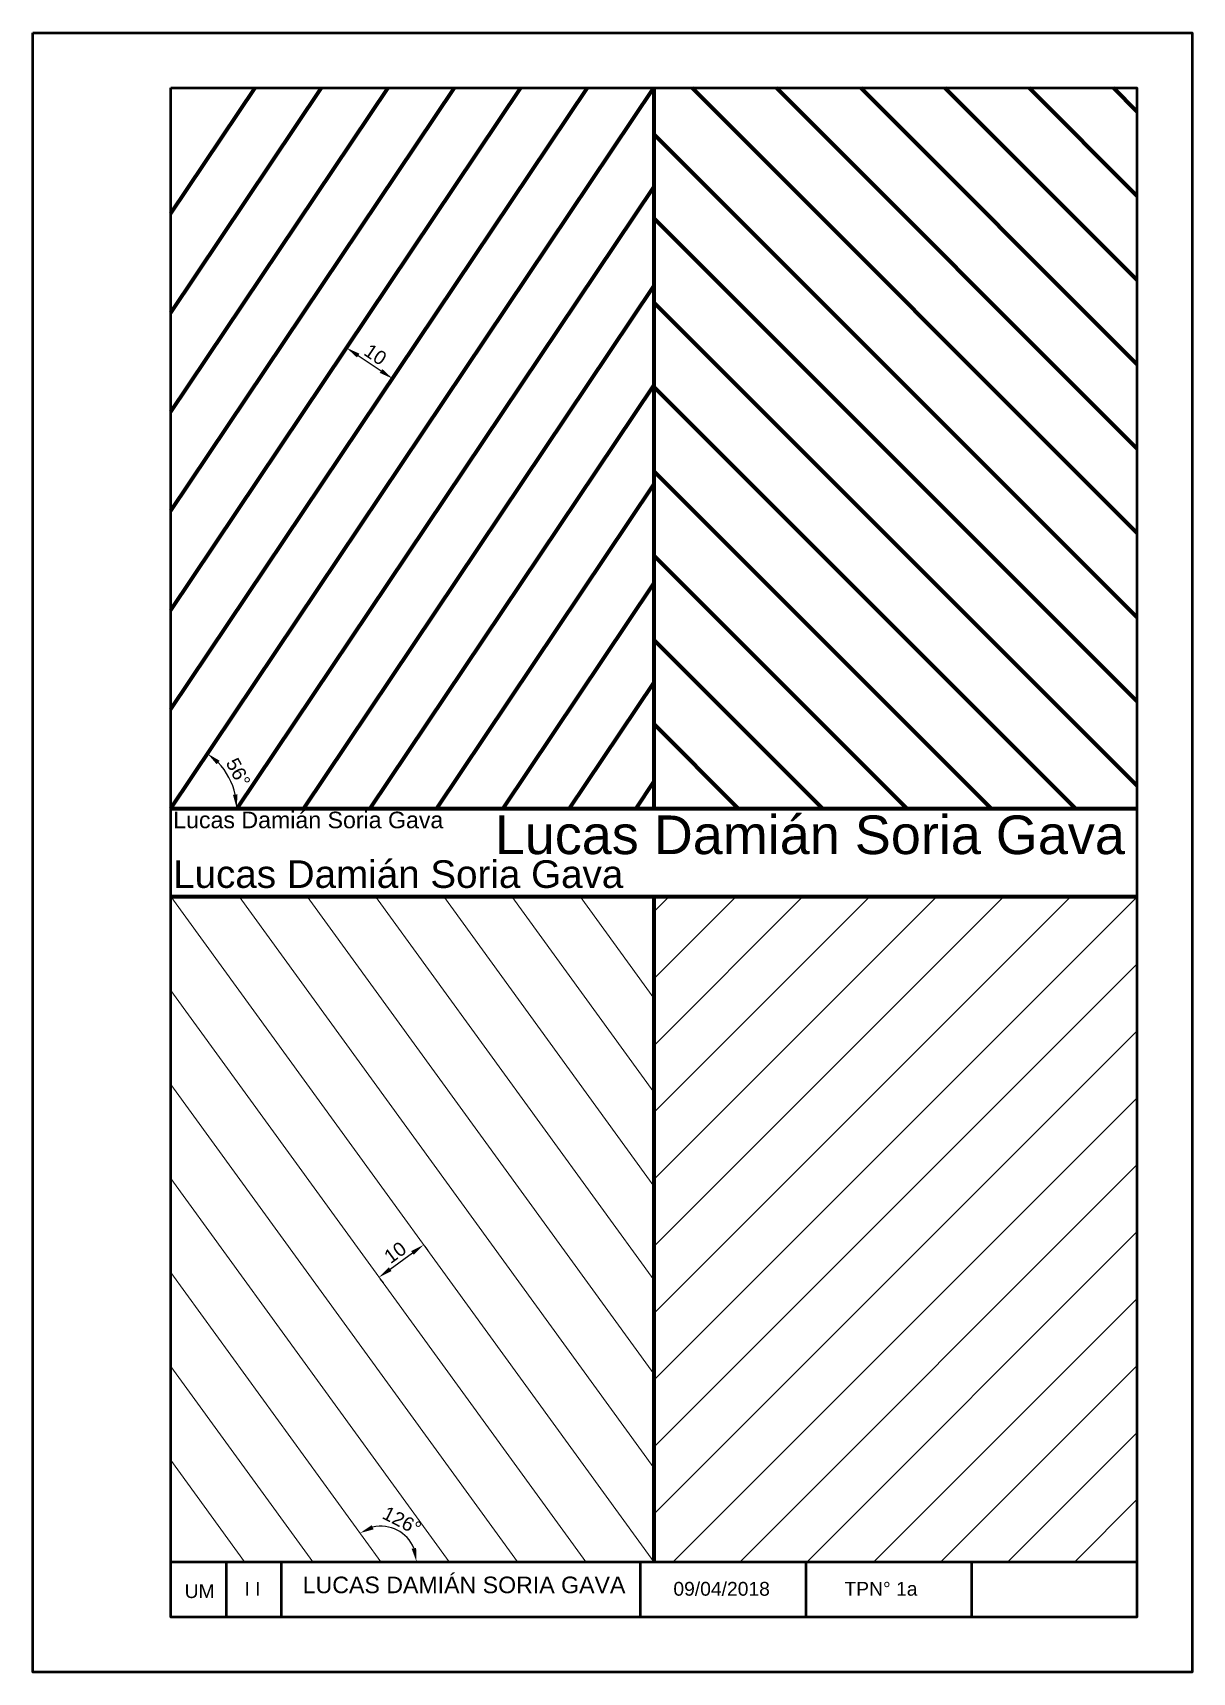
# Model space of a CAD drawing. Header units: millimetres. Extents: x 387 to 3597, y 224 to 521.
# Drawn here: x 637 to 847, y 223.8 to 520.8 of the extents above; entities that cross this region are included whole.
import ezdxf

# ---------------------------------------------------------------- set-up
doc = ezdxf.new("R2010")
doc.units = ezdxf.units.MM
doc.header["$PDMODE"] = 34
doc.layers.get('0').update_dxf_attribs({"lineweight": 100})
doc.layers.add('Continuas B', color=1, linetype='Continuous', lineweight=20)
doc.layers.add('Hoja', color=2, linetype='Continuous', lineweight=50)
doc.styles.get("Standard").update_dxf_attribs({"font": 'arial.ttf'})
doc.dimstyles.new('ISO-25', dxfattribs={"dimtxt": 2.5, "dimasz": 2.5, "dimexe": 1.25, "dimexo": 0.625, "dimtad": 1, "dimtxsty": 'Standard', "dimcen": 2.5, "dimadec": 0, "dimazin": 0, "dimtfac": 1, "dimtmove": 0, "dimatfit": 3, "dimfxl": 1, "dimarcsym": 0})

msp = doc.modelspace()

# ---------------------------------------------------------------- texts
at = {"layer": 'Continuas B', "ltscale": 0.4, "attachment_point": 1}
for width, insert, char_height in [(55.59332, (662.391, 379.655), 3), (123.03256, (720.623, 378.965), 7), (85.9755, (662.376, 370.843), 5)]:
    msp.add_mtext_dynamic_manual_height_columns('Lucas Damián Soria Gava', width=width, gutter_width=12.5, heights=[0], dxfattribs=dict(at, insert=insert, char_height=char_height))
at = {"layer": 'Hoja', "insert": (685.839, 241.078), "char_height": 3, "attachment_point": 1}
msp.add_mtext_dynamic_manual_height_columns('LUCAS DAMIÁN SORIA GAVA', width=105, gutter_width=12.5, heights=[0], dxfattribs=at)
at = {"layer": 'Hoja', "ltscale": 0.4, "char_height": 2.5, "attachment_point": 1}
for s, width, insert in [('UM', 10, (664.45, 239.694)), ('I I', 10, (675.289, 240.102)), ('09/04/2018', 30, (752.977, 240.118)), ('TPN° 1a', 30, (783.958, 240.118))]:
    msp.add_mtext_dynamic_manual_height_columns(s, width=width, gutter_width=12.5, heights=[0], dxfattribs=dict(at, insert=insert))

# ---------------------------------------------------------------- blocks, each defined once
blk = doc.blocks.new('*D8')
at = {"color": 0, "lineweight": -2, "ltscale": 0.4, "transparency": 16777216}
for p, q in [((694.01, 463.98), (694.5, 464.71)), ((695.88, 462.28), (700.03, 459.5)), ((702.31, 458.42), (702.8, 459.14))]:
    blk.add_line(p, q, dxfattribs=at)
at = {"color": 0, "ltscale": 0.4, "transparency": 16777216}
for points in [[(696.11, 462.63), (695.65, 461.94), (693.8, 463.67)], [(700.26, 459.84), (699.8, 459.15), (702.11, 458.1)]]:
    blk.add_solid(points, dxfattribs=at)
at = {"layer": 'Defpoints', "color": 0, "ltscale": 0.4, "transparency": 16777216}
for p in [(693.66, 463.47), (701.97, 457.9), (702.11, 458.1)]:
    blk.add_point(p, dxfattribs=at)
at = {"color": 0, "ltscale": 0.4, "transparency": 16777216, "insert": (699.01, 462.47), "char_height": 2.5, "attachment_point": 5, "rotation": 326.1582}
blk.add_mtext('10', dxfattribs=at)
blk = doc.blocks.new('*D9')
at = {"color": 0, "lineweight": -2, "ltscale": 0.4, "transparency": 16777216}
for p, q in [((707.98, 300.87), (708.48, 300.18)), ((701.68, 296.78), (705.73, 299.72)), ((699.89, 294.99), (700.39, 294.3))]:
    blk.add_line(p, q, dxfattribs=at)
at = {"color": 0, "ltscale": 0.4, "transparency": 16777216}
for points in [[(705.48, 300.06), (705.97, 299.38), (707.75, 301.19)], [(701.44, 297.12), (701.92, 296.44), (699.66, 295.31)]]:
    blk.add_solid(points, dxfattribs=at)
at = {"layer": 'Defpoints', "color": 0, "ltscale": 0.4, "transparency": 16777216}
for p in [(707.61, 301.37), (707.75, 301.19), (699.52, 295.5)]:
    blk.add_point(p, dxfattribs=at)
at = {"color": 0, "ltscale": 0.4, "transparency": 16777216, "insert": (702.59, 299.79), "char_height": 2.5, "attachment_point": 5, "rotation": 35.9849}
blk.add_mtext('10', dxfattribs=at)
blk = doc.blocks.new('*D12')
at = {"color": 0, "lineweight": -2, "ltscale": 0.4, "transparency": 16777216}
blk.add_arc((661.95, 380.26), 11.93, 12.0268, 44.1314, dxfattribs=at)
at = {"color": 0, "ltscale": 0.4, "transparency": 16777216}
for points in [[(670.25, 388.25), (670.78, 388.89), (668.6, 390.17)], [(674.03, 382.79), (673.21, 382.7), (673.88, 380.26)]]:
    blk.add_solid(points, dxfattribs=at)
at = {"layer": 'Defpoints', "color": 0, "ltscale": 0.4, "transparency": 16777216}
for p in [(749.45, 510.76), (673.25, 384.09), (661.95, 380.26), (661.95, 380.26), (836.95, 380.26)]:
    blk.add_point(p, dxfattribs=at)
at = {"color": 0, "ltscale": 0.4, "transparency": 16777216, "insert": (674.16, 386.77), "char_height": 2.5, "attachment_point": 5, "rotation": 298.0791}
blk.add_mtext('56°', dxfattribs=at)
blk = doc.blocks.new('*D13')
at = {"color": 0, "lineweight": -2, "ltscale": 0.4, "transparency": 16777216}
blk.add_arc((700.02, 243.76), 6.44, 22.3722, 103.6127, dxfattribs=at)
at = {"color": 0, "ltscale": 0.4, "transparency": 16777216}
for points in [[(698.68, 249.64), (698.33, 250.4), (696.23, 248.97)], [(706.38, 246.29), (705.57, 246.13), (706.46, 243.76)]]:
    blk.add_solid(points, dxfattribs=at)
at = {"layer": 'Defpoints', "color": 0, "ltscale": 0.4, "transparency": 16777216}
for p in [(661.95, 296.18), (704.81, 248.07), (661.95, 243.76), (700.02, 243.76), (836.95, 243.76)]:
    blk.add_point(p, dxfattribs=at)
at = {"color": 0, "ltscale": 0.4, "transparency": 16777216, "insert": (703.81, 251.19), "char_height": 2.5, "attachment_point": 5, "rotation": 332.9925}
blk.add_mtext('126°', dxfattribs=at)

# ---------------------------------------------------------------- dimensions: what is measured, and where the dimension line sits
at = {"ltscale": 0.4}
for base, line1, line2, picture, middle in [((673.251, 384.088), ((661.95, 380.259), (749.45, 510.759)), ((661.95, 380.259), (836.95, 380.259)), '*D12', (674.156, 386.77)), ((704.806, 248.07), ((661.95, 243.759), (836.95, 243.759)), ((661.95, 296.182), (700.017, 243.759)), '*D13', (703.807, 251.193))]:
    dim = msp.add_angular_dim_2l(base=base, line1=line1, line2=line2, dimstyle='ISO-25', dxfattribs=at)
    dim.commit()
    dim.dimension.update_dxf_attribs({"geometry": picture, "text_midpoint": middle})
for p1, p2, distance, picture, middle in [((693.661, 463.465), (701.966, 457.896), 0.251, '*D8', (699.012, 462.469)), ((699.521, 295.499), (707.613, 301.375), -0.231, '*D9', (702.586, 299.789))]:
    dim = msp.add_aligned_dim(p1=p1, p2=p2, distance=distance, dimstyle='ISO-25', dxfattribs=at)
    dim.commit()
    dim.dimension.update_dxf_attribs({"geometry": picture, "text_midpoint": middle})

# ---------------------------------------------------------------- hatches: boundary and pattern name
h = msp.add_hatch()
h.set_pattern_fill('ANSI31', color=256, scale=3.4, angle=90)
h.paths.add_polyline_path([(836.95, 510.759), (749.45, 510.759), (749.45, 380.259), (836.95, 380.259)])
h = msp.add_hatch()
h.set_pattern_fill('ANSI31', color=256)
h.paths.add_polyline_path([(673.987, 233.767), (773.922, 233.767), (773.922, 244.07), (673.987, 244.07)], flags=9)
at = {"layer": 'Continuas B'}
h = msp.add_hatch(dxfattribs=at)
h.set_pattern_fill('ANSI31', color=256, scale=2.7)
h.paths.add_polyline_path([(836.95, 364.259), (749.45, 364.259), (749.45, 243.759), (836.95, 243.759)])

# ---------------------------------------------------------------- linework, layer by layer
for p, q in [((661.95, 380.259), (749.45, 510.759)), ((661.95, 398.215), (737.411, 510.759)), ((661.95, 416.172), (725.371, 510.759)), ((661.95, 434.128), (713.331, 510.759)), ((661.95, 452.085), (701.291, 510.759)), ((661.95, 470.041), (689.251, 510.759)), ((661.95, 487.998), (677.212, 510.759)), ((673.99, 380.259), (749.45, 492.802)), ((673.99, 380.259), (749.45, 492.802)), ((686.03, 380.259), (749.45, 474.846)), ((698.07, 380.259), (749.45, 456.889)), ((710.11, 380.259), (749.45, 438.933)), ((722.149, 380.259), (749.45, 420.976)), ((734.189, 380.259), (749.45, 403.02)), ((746.229, 380.259), (749.45, 385.063)), ((661.95, 380.259), (836.95, 380.259)), ((661.95, 364.259), (836.95, 364.259))]:
    msp.add_line(p, q)
for points in [[(749.45, 510.759), (749.45, 380.259)], [(749.45, 364.259), (749.45, 243.759)]]:
    msp.add_lwpolyline(points)
for p, q in [((661.95, 364.259), (749.45, 243.759)), ((674.309, 364.259), (749.45, 260.778)), ((686.667, 364.259), (749.45, 277.797)), ((699.025, 364.259), (749.45, 294.816)), ((711.384, 364.259), (749.45, 311.835)), ((723.742, 364.259), (749.45, 328.855)), ((736.1, 364.259), (749.45, 345.874)), ((661.95, 347.239), (737.092, 243.759)), ((661.95, 330.22), (724.734, 243.759)), ((661.95, 313.201), (712.376, 243.759)), ((661.95, 296.182), (700.017, 243.759)), ((661.95, 279.163), (687.659, 243.759)), ((661.95, 262.144), (675.301, 243.759))]:
    msp.add_line(p, q, dxfattribs=at)
at = {"layer": 'Hoja'}
for p, q in [((661.95, 243.759), (836.95, 243.759)), ((671.95, 243.759), (671.95, 233.759)), ((776.95, 243.759), (776.95, 233.759)), ((806.95, 243.759), (806.95, 233.759))]:
    msp.add_line(p, q, dxfattribs=at)
at = {"layer": 'Hoja', "ltscale": 0.4}
for p, q in [((681.95, 243.759), (681.95, 233.759)), ((746.95, 243.759), (746.95, 233.759))]:
    msp.add_line(p, q, dxfattribs=at)
at = {"layer": 'Hoja'}
for points in [[(636.95, 520.759), (846.95, 520.759), (846.95, 223.759), (636.95, 223.759)], [(661.95, 510.759), (836.95, 510.759), (836.95, 233.759), (661.95, 233.759)]]:
    msp.add_lwpolyline(points, close=True, dxfattribs=at)

msp.set_redraw_order([(e.dxf.handle, doc.entitydb.next_handle()) for e in msp.query("TEXT MTEXT ATTDEF DIMENSION ARC_DIMENSION")])  # texts and dimensions are drawn at this point

doc.saveas('drawing.dxf')
